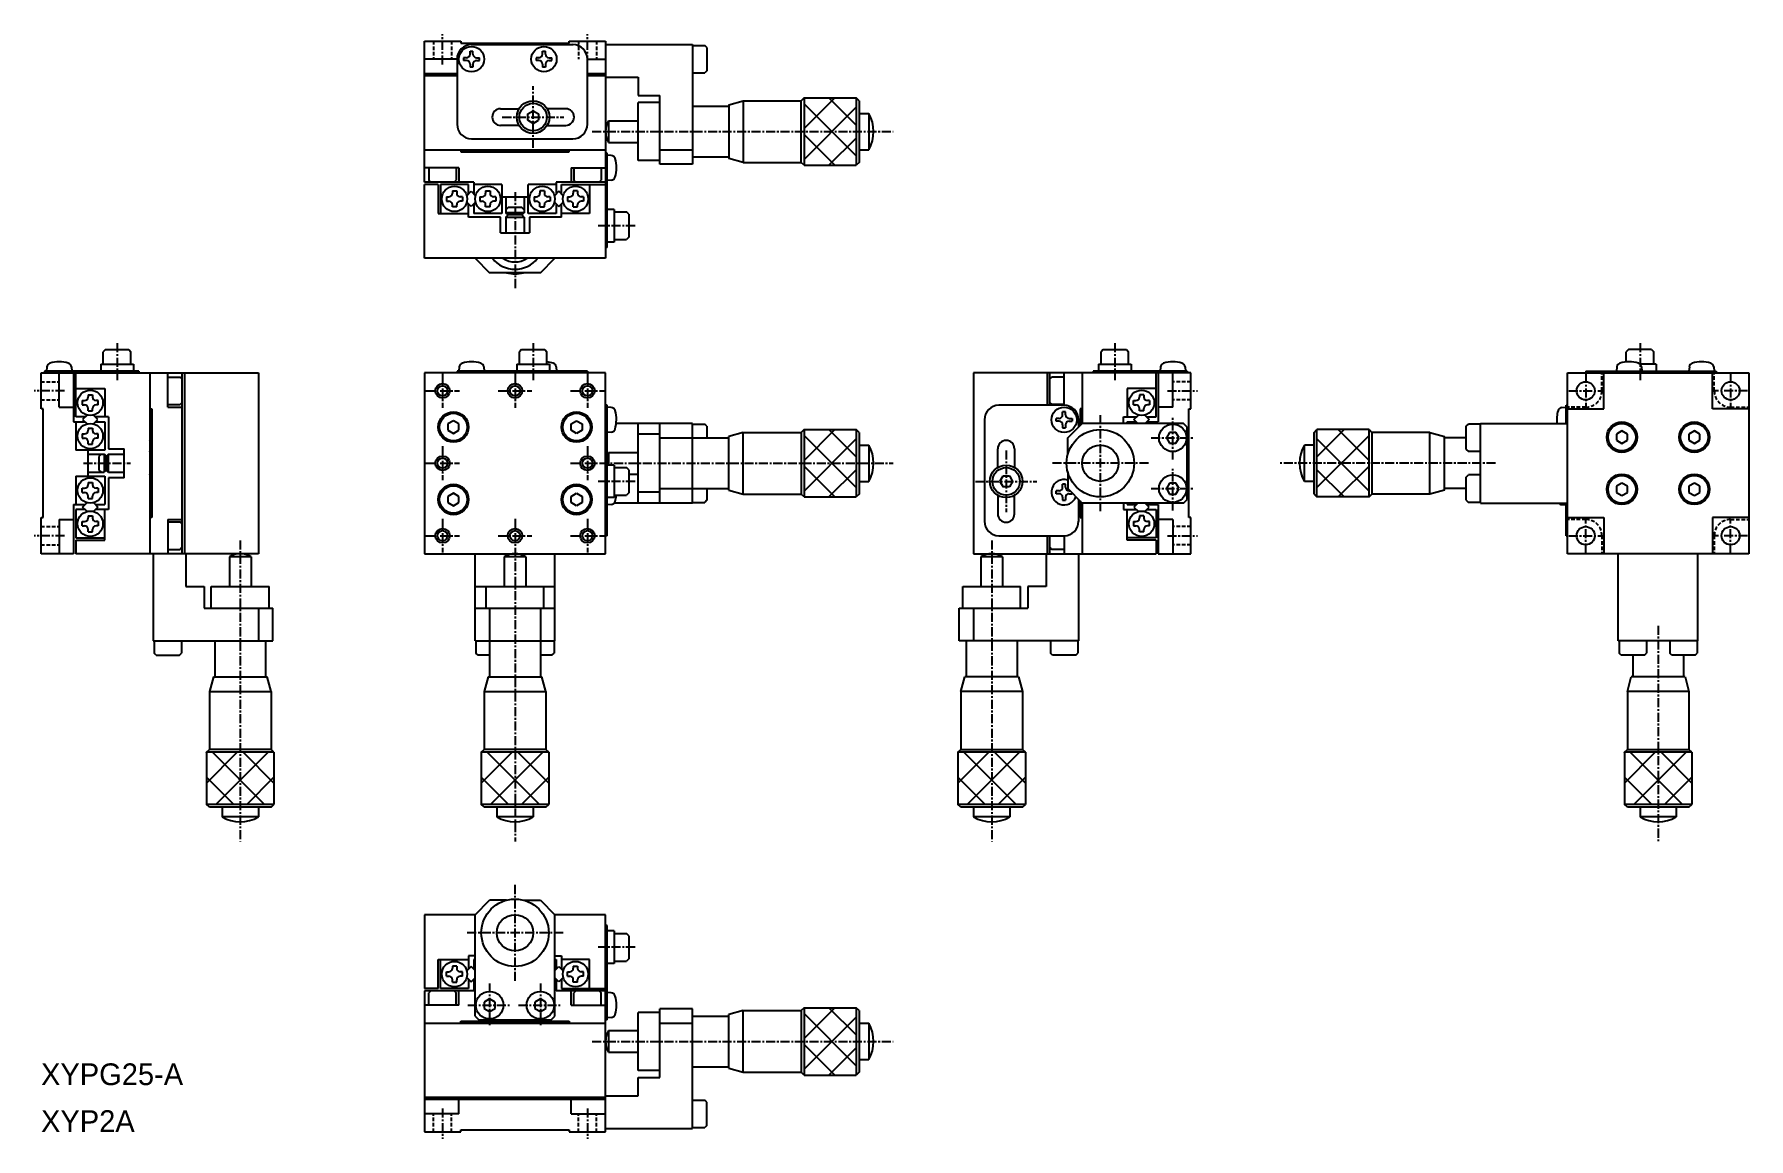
# Model space of a CAD drawing. Extents: x 172 to 409, y 113 to 266.
import ezdxf

# ---------------------------------------------------------------- set-up
doc = ezdxf.new("R2010")
doc.units = 0
doc.linetypes.add('CENTER', pattern=[2, 1.25, -0.25, 0.25, -0.25])
doc.linetypes.add('DASHED', pattern=[0.75, 0.5, -0.25])
doc.layers.get('0').update_dxf_attribs({"linetype": 'CONTINUOUS'})
doc.layers.add('CENTER', color=1, linetype='CENTER')

msp = doc.modelspace()

# ---------------------------------------------------------------- texts
at = {"color": 7, "linetype": 'CONTINUOUS'}
for s, p in [('XYPG25-A', (172.92, 120.64)), ('XYP2A', (172.92, 114.17))]:
    msp.add_text(s, height=3, dxfattribs=at).set_placement(p)

# ---------------------------------------------------------------- linework, layer by layer
at = {"color": 7, "linetype": 'CONTINUOUS'}
for p, q in [((225.85, 245.28), (225.85, 264.78)), ((225.85, 264.78), (230.85, 264.78)), ((230.85, 264.78), (230.85, 264.48)), ((230.85, 264.48), (245.85, 264.48)), ((232.15, 263.38), (232.55, 263.38)), ((232.15, 262.98), (232.15, 263.38)), ((232.35, 264.28), (246.37, 264.28)), ((232.55, 262.98), (232.55, 263.38)), ((242.15, 263.38), (242.55, 263.38)), ((242.15, 262.98), (242.15, 263.38)), ((242.55, 262.98), (242.55, 263.38)), ((245.85, 264.78), (250.85, 264.78)), ((245.85, 264.48), (245.85, 264.78)), ((250.85, 264.78), (250.85, 234.78)), ((250.85, 264.28), (262.85, 264.28)), ((262.85, 264.28), (262.85, 247.78)), ((262.85, 264.18), (264.55, 264.18)), ((264.85, 263.88), (264.55, 264.18)), ((264.85, 263.88), (264.85, 260.68)), ((230.35, 262.28), (225.85, 262.28)), ((230.35, 262.28), (230.35, 253.28)), ((231.65, 262.48), (231.25, 262.48)), ((231.25, 262.48), (231.25, 262.08)), ((231.65, 262.08), (231.25, 262.08)), ((232.15, 261.58), (232.15, 261.18)), ((232.55, 261.18), (232.15, 261.18)), ((232.55, 261.58), (232.55, 261.18)), ((233.05, 262.48), (233.45, 262.48)), ((233.05, 262.08), (233.45, 262.08)), ((233.45, 262.08), (233.45, 262.48)), ((241.65, 262.48), (241.25, 262.48)), ((241.25, 262.48), (241.25, 262.08)), ((241.65, 262.08), (241.25, 262.08)), ((242.15, 261.58), (242.15, 261.18)), ((242.55, 261.18), (242.15, 261.18)), ((242.55, 261.58), (242.55, 261.18)), ((243.05, 262.48), (243.45, 262.48)), ((243.05, 262.08), (243.45, 262.08)), ((243.45, 262.08), (243.45, 262.48)), ((248.35, 253.28), (248.35, 262.28)), ((248.35, 262.28), (250.85, 262.28)), ((262.85, 260.38), (264.55, 260.38)), ((264.85, 260.68), (264.55, 260.38)), ((225.85, 260.28), (230.35, 260.28)), ((230.35, 259.98), (225.85, 259.98)), ((248.35, 260.28), (250.85, 260.28)), ((250.85, 259.98), (248.35, 259.98)), ((250.85, 259.78), (255.35, 259.78)), ((255.35, 259.78), (255.35, 257.28)), ((255.35, 257.28), (258.35, 257.28)), ((258.35, 256.28), (255.35, 256.28)), ((255.35, 248.28), (255.35, 256.28)), ((258.35, 247.78), (258.35, 257.28)), ((262.85, 255.78), (267.85, 255.78)), ((267.85, 255.99), (269.85, 256.53)), ((267.85, 255.99), (267.85, 248.56)), ((269.85, 256.53), (269.85, 248.03)), ((269.85, 256.53), (277.85, 256.53)), ((278.25, 256.93), (277.85, 256.53)), ((277.85, 248.03), (277.85, 256.53)), ((278.25, 256.93), (285.45, 256.93)), ((285.85, 256.53), (285.45, 256.93)), ((285.85, 256.53), (285.85, 248.03)), ((236.35, 255.43), (238.92, 255.43)), ((240.1, 254.71), (240.85, 255.15)), ((240.1, 253.85), (240.1, 254.71)), ((240.85, 253.41), (240.1, 253.85)), ((240.85, 255.15), (241.6, 254.71)), ((240.85, 253.41), (241.6, 253.85)), ((241.6, 254.71), (241.6, 253.85)), ((245.35, 255.43), (242.78, 255.43)), ((251.25, 253.78), (255.35, 253.78)), ((285.85, 254.78), (287.18, 254.78)), ((232.35, 251.28), (246.35, 251.28)), ((238.92, 253.13), (236.35, 253.13)), ((242.78, 253.13), (245.35, 253.13)), ((225.85, 249.78), (250.85, 249.78)), ((230.85, 249.78), (230.85, 249.48)), ((230.85, 249.48), (245.85, 249.48)), ((245.85, 249.48), (245.85, 249.78)), ((251.05, 249.28), (250.85, 249.28)), ((251.05, 236.28), (251.05, 249.28)), ((251.64, 248.98), (251.05, 249.03)), ((251.25, 250.78), (255.35, 250.78)), ((258.35, 249.78), (262.85, 249.78)), ((262.85, 248.78), (267.85, 248.78)), ((269.85, 248.03), (267.85, 248.56)), ((285.85, 249.78), (287.18, 249.78)), ((230.6, 247.28), (225.85, 247.28)), ((226.45, 247.28), (226.45, 245.58)), ((230.25, 247.28), (230.25, 245.58)), ((230.6, 247.28), (230.6, 245.28)), ((246.1, 247.28), (246.1, 245.28)), ((246.1, 247.28), (250.85, 247.28)), ((246.45, 247.28), (246.45, 245.58)), ((250.25, 247.28), (250.25, 245.58)), ((258.35, 248.28), (255.35, 248.28)), ((262.85, 247.78), (258.35, 247.78)), ((269.85, 248.03), (277.85, 248.03)), ((278.25, 247.63), (277.85, 248.03)), ((278.25, 247.63), (285.45, 247.63)), ((285.85, 248.03), (285.45, 247.63)), ((232.65, 245.28), (225.85, 245.28)), ((227.75, 244.98), (225.85, 244.98)), ((225.85, 234.78), (225.85, 244.98)), ((226.75, 245.28), (226.45, 245.58)), ((227.75, 244.98), (227.75, 240.98)), ((231.95, 244.98), (228.05, 244.98)), ((228.05, 244.98), (228.05, 240.98)), ((229.7, 244.08), (230.3, 244.08)), ((229.7, 244.08), (229.7, 243.78)), ((229.95, 245.28), (230.25, 245.58)), ((230.3, 244.08), (230.3, 243.78)), ((231.69, 243.43), (232.3, 244.04)), ((231.95, 243.69), (231.95, 244.98)), ((232.3, 244.04), (232.91, 243.43)), ((232.65, 245.28), (232.65, 243.69)), ((236.55, 244.98), (232.65, 244.98)), ((234.3, 244.08), (234.9, 244.08)), ((234.3, 244.08), (234.3, 243.78)), ((234.9, 244.08), (234.9, 243.78)), ((236.55, 244.98), (236.55, 240.98)), ((244.05, 244.98), (240.15, 244.98)), ((240.15, 240.98), (240.15, 244.98)), ((242.4, 244.08), (241.8, 244.08)), ((241.8, 244.08), (241.8, 243.78)), ((242.4, 244.08), (242.4, 243.78)), ((244.4, 244.04), (243.79, 243.43)), ((250.85, 245.28), (244.05, 245.28)), ((244.05, 245.28), (244.05, 243.69)), ((245.01, 243.43), (244.4, 244.04)), ((244.75, 244.98), (250.85, 244.98)), ((244.75, 243.69), (244.75, 244.98)), ((247, 244.08), (246.4, 244.08)), ((246.4, 244.08), (246.4, 243.78)), ((246.75, 245.28), (246.45, 245.58)), ((247, 244.08), (247, 243.78)), ((248.65, 244.98), (248.65, 240.98)), ((249.95, 245.28), (250.25, 245.58)), ((251.64, 245.58), (251.05, 245.53)), ((228.9, 243.28), (228.9, 242.68)), ((228.9, 243.28), (229.2, 243.28)), ((228.9, 242.68), (229.2, 242.68)), ((229.7, 241.88), (229.7, 242.18)), ((230.3, 241.88), (229.7, 241.88)), ((230.3, 241.88), (230.3, 242.18)), ((231.1, 243.28), (230.8, 243.28)), ((231.1, 242.68), (230.8, 242.68)), ((231.1, 243.28), (231.1, 242.68)), ((232.3, 241.92), (231.69, 242.53)), ((231.95, 240.48), (231.95, 242.27)), ((232.91, 242.53), (232.3, 241.92)), ((232.65, 242.27), (232.65, 240.98)), ((233.5, 243.28), (233.5, 242.68)), ((233.5, 243.28), (233.8, 243.28)), ((233.5, 242.68), (233.8, 242.68)), ((234.3, 241.88), (234.3, 242.18)), ((234.9, 241.88), (234.3, 241.88)), ((234.9, 241.88), (234.9, 242.18)), ((235.7, 243.28), (235.4, 243.28)), ((235.7, 242.68), (235.4, 242.68)), ((235.7, 243.28), (235.7, 242.68)), ((236.55, 243.28), (240.15, 243.28)), ((237.1, 243.28), (237.1, 241.08)), ((237.4, 241.78), (237.1, 241.48)), ((239.3, 241.78), (237.4, 241.78)), ((239.6, 241.48), (239.3, 241.78)), ((239.6, 243.28), (239.6, 241.08)), ((241, 243.28), (241, 242.68)), ((241, 243.28), (241.3, 243.28)), ((241, 242.68), (241.3, 242.68)), ((241.8, 241.88), (241.8, 242.18)), ((241.8, 241.88), (242.4, 241.88)), ((242.4, 241.88), (242.4, 242.18)), ((243.2, 243.28), (242.9, 243.28)), ((243.2, 242.68), (242.9, 242.68)), ((243.2, 243.28), (243.2, 242.68)), ((243.79, 242.53), (244.4, 241.92)), ((244.05, 242.27), (244.05, 240.98)), ((244.4, 241.92), (245.01, 242.53)), ((244.75, 240.48), (244.75, 242.27)), ((245.6, 243.28), (245.6, 242.68)), ((245.6, 243.28), (245.9, 243.28)), ((245.6, 242.68), (245.9, 242.68)), ((246.4, 241.88), (246.4, 242.18)), ((246.4, 241.88), (247, 241.88)), ((247, 241.88), (247, 242.18)), ((247.8, 243.28), (247.5, 243.28)), ((247.8, 242.68), (247.5, 242.68)), ((247.8, 243.28), (247.8, 242.68)), ((252.05, 241.53), (251.05, 241.53)), ((252.05, 241.53), (252.05, 237.03)), ((227.75, 240.98), (231.95, 240.98)), ((236.35, 240.48), (231.95, 240.48)), ((236.55, 240.98), (232.65, 240.98)), ((236.35, 238.28), (236.35, 240.48)), ((237.4, 240.78), (237.1, 241.08)), ((239.6, 241.08), (237.1, 241.08)), ((237.1, 240.48), (237.4, 240.78)), ((237.1, 240.48), (237.1, 238.28)), ((237.1, 240.48), (239.6, 240.48)), ((239.3, 240.78), (237.4, 240.78)), ((239.3, 240.78), (239.6, 241.08)), ((239.6, 240.48), (239.3, 240.78)), ((239.6, 240.48), (239.6, 238.28)), ((244.05, 240.98), (240.15, 240.98)), ((240.35, 240.48), (240.35, 238.28)), ((244.75, 240.48), (240.35, 240.48)), ((248.65, 240.98), (244.75, 240.98)), ((252.05, 241.18), (253.75, 241.18)), ((254.05, 240.88), (253.75, 241.18)), ((254.05, 240.88), (254.05, 237.68)), ((236.35, 238.28), (240.35, 238.28)), ((252.05, 237.03), (251.05, 237.03)), ((252.05, 237.38), (253.75, 237.38)), ((254.05, 237.68), (253.75, 237.38)), ((250.85, 234.78), (225.85, 234.78)), ((232.85, 234.78), (234.85, 232.78)), ((241.85, 232.78), (243.85, 234.78)), ((251.05, 236.28), (250.85, 236.28)), ((241.85, 232.78), (234.85, 232.78)), ((181.17, 220.19), (185.67, 220.19)), ((181.17, 220.19), (181.17, 219.19)), ((181.82, 222.19), (181.52, 221.89)), ((181.52, 220.19), (181.52, 221.89)), ((181.82, 222.19), (185.02, 222.19)), ((185.02, 222.19), (185.32, 221.89)), ((185.32, 220.19), (185.32, 221.89)), ((185.67, 220.19), (185.67, 219.19)), ((238.6, 220.19), (243.1, 220.19)), ((238.6, 220.19), (238.6, 219.19)), ((239.25, 222.19), (238.95, 221.89)), ((238.95, 220.19), (238.95, 221.89)), ((239.25, 222.19), (242.45, 222.19)), ((242.45, 222.19), (242.75, 221.89)), ((242.75, 220.19), (242.75, 221.89)), ((243.1, 220.19), (243.1, 219.19)), ((318.9, 220.19), (323.4, 220.19)), ((318.9, 220.19), (318.9, 219.19)), ((319.55, 222.19), (319.25, 221.89)), ((319.25, 220.19), (319.25, 221.89)), ((319.55, 222.19), (322.75, 222.19)), ((322.75, 222.19), (323.05, 221.89)), ((323.05, 220.19), (323.05, 221.89)), ((323.4, 220.19), (323.4, 219.19)), ((392.05, 222.19), (391.75, 221.89)), ((391.75, 220.47), (391.75, 221.89)), ((395.25, 222.19), (392.05, 222.19)), ((395.9, 220.19), (393.64, 220.19)), ((395.25, 222.19), (395.55, 221.89)), ((395.55, 220.19), (395.55, 221.89)), ((395.9, 220.19), (395.9, 219.19)), ((172.92, 218.99), (202.92, 218.99)), ((172.92, 213.99), (172.92, 218.99)), ((186.42, 219.19), (173.42, 219.19)), ((173.42, 219.19), (173.42, 218.99)), ((173.72, 219.78), (173.67, 219.19)), ((175.42, 214.24), (175.42, 218.99)), ((177.12, 219.78), (177.17, 219.19)), ((177.42, 218.99), (177.42, 212.19)), ((177.72, 212.89), (177.72, 218.99)), ((186.42, 219.19), (186.42, 218.99)), ((187.92, 218.99), (187.92, 193.99)), ((190.42, 214.24), (190.42, 218.99)), ((190.42, 218.39), (192.12, 218.39)), ((192.42, 218.09), (192.12, 218.39)), ((192.42, 193.99), (192.42, 218.99)), ((192.72, 218.99), (192.72, 193.99)), ((202.92, 218.99), (202.92, 193.99)), ((250.85, 218.99), (225.85, 218.99)), ((225.85, 218.99), (225.85, 193.99)), ((248.35, 219.19), (230.35, 219.19)), ((230.35, 219.19), (230.35, 218.99)), ((230.65, 219.78), (230.6, 219.19)), ((234.05, 219.8), (234.1, 219.19)), ((244.05, 219.8), (244.1, 219.19)), ((248.35, 219.19), (248.35, 218.99)), ((250.85, 193.99), (250.85, 218.99)), ((301.65, 218.99), (301.65, 193.99)), ((331.65, 218.99), (301.65, 218.99)), ((311.85, 214.49), (311.85, 218.99)), ((312.15, 218.99), (312.15, 214.49)), ((312.15, 218.09), (312.45, 218.39)), ((314.15, 218.39), (312.45, 218.39)), ((314.15, 214.49), (314.15, 218.99)), ((316.65, 218.99), (316.65, 211.99)), ((331.15, 219.19), (318.15, 219.19)), ((318.15, 219.19), (318.15, 218.99)), ((326.85, 212.89), (326.85, 218.99)), ((327.15, 218.99), (327.15, 212.19)), ((327.45, 219.78), (327.4, 219.19)), ((329.15, 214.24), (329.15, 218.99)), ((330.85, 219.78), (330.9, 219.19)), ((331.15, 219.19), (331.15, 218.99)), ((331.65, 213.99), (331.65, 218.99)), ((383.65, 218.99), (408.65, 218.99)), ((383.65, 193.99), (383.65, 218.99)), ((386.15, 219.19), (386.15, 218.99)), ((386.15, 219.19), (404.15, 219.19)), ((388.65, 213.99), (388.65, 218.99)), ((390.46, 219.8), (390.4, 219.19)), ((393.85, 219.78), (393.9, 219.19)), ((400.46, 219.8), (400.4, 219.19)), ((403.65, 213.99), (403.65, 218.99)), ((403.85, 219.78), (403.9, 219.19)), ((404.15, 219.19), (404.15, 218.99)), ((408.65, 218.99), (408.65, 193.99)), ((177.72, 216.79), (181.72, 216.79)), ((179.42, 215.94), (180.02, 215.94)), ((179.42, 215.94), (179.42, 215.64)), ((180.02, 215.94), (180.02, 215.64)), ((181.72, 216.79), (181.72, 212.89)), ((326.85, 216.79), (322.85, 216.79)), ((322.85, 216.79), (322.85, 212.89)), ((325.15, 215.94), (324.55, 215.94)), ((324.55, 215.94), (324.55, 215.64)), ((325.15, 215.94), (325.15, 215.64)), ((173.22, 213.99), (172.92, 213.99)), ((173.22, 198.99), (173.22, 213.99)), ((175.42, 214.24), (177.42, 214.24)), ((178.62, 215.14), (178.62, 214.54)), ((178.62, 215.14), (178.92, 215.14)), ((178.62, 214.54), (178.92, 214.54)), ((179.27, 213.15), (178.66, 212.54)), ((179.42, 213.74), (179.42, 214.04)), ((179.42, 213.74), (180.02, 213.74)), ((180.02, 213.74), (180.02, 214.04)), ((180.78, 212.54), (180.17, 213.15)), ((180.82, 215.14), (180.52, 215.14)), ((180.82, 214.54), (180.52, 214.54)), ((180.82, 214.54), (180.82, 215.14)), ((187.92, 213.99), (188.22, 213.99)), ((188.22, 213.99), (188.22, 198.99)), ((190.42, 214.59), (192.12, 214.59)), ((190.42, 214.24), (192.42, 214.24)), ((192.42, 214.89), (192.12, 214.59)), ((251.05, 214.49), (250.85, 214.49)), ((251.05, 196.49), (251.05, 214.49)), ((251.64, 214.19), (251.05, 214.24)), ((314.15, 214.49), (305.15, 214.49)), ((312.15, 214.89), (312.45, 214.59)), ((314.15, 214.59), (312.45, 214.59)), ((313.95, 213.19), (313.95, 213.59)), ((314.35, 213.59), (313.95, 213.59)), ((314.35, 213.19), (314.35, 213.59)), ((316.35, 213.99), (316.35, 211.69)), ((316.65, 213.99), (316.35, 213.99)), ((323.75, 215.14), (324.05, 215.14)), ((323.75, 214.54), (323.75, 215.14)), ((323.75, 214.54), (324.05, 214.54)), ((323.79, 212.54), (324.4, 213.15)), ((324.55, 213.74), (324.55, 214.04)), ((325.15, 213.74), (324.55, 213.74)), ((325.15, 213.74), (325.15, 214.04)), ((325.3, 213.15), (325.91, 212.54)), ((325.95, 215.14), (325.65, 215.14)), ((325.95, 214.54), (325.65, 214.54)), ((325.95, 215.14), (325.95, 214.54)), ((329.15, 214.24), (327.15, 214.24)), ((331.35, 213.99), (331.65, 213.99)), ((331.35, 198.99), (331.35, 213.99)), ((382.86, 214.19), (383.45, 214.24)), ((383.45, 214.49), (383.65, 214.49)), ((383.45, 211.99), (383.45, 214.49)), ((383.65, 213.99), (388.65, 213.99)), ((408.65, 213.99), (403.65, 213.99)), ((177.42, 212.19), (179.01, 212.19)), ((179.01, 212.89), (177.72, 212.89)), ((177.72, 212.19), (177.72, 208.29)), ((178.66, 212.54), (179.27, 211.93)), ((179.42, 211.34), (180.02, 211.34)), ((179.42, 211.34), (179.42, 211.04)), ((180.02, 211.34), (180.02, 211.04)), ((180.17, 211.93), (180.78, 212.54)), ((182.22, 212.89), (180.43, 212.89)), ((180.43, 212.19), (181.72, 212.19)), ((181.72, 212.19), (181.72, 208.29)), ((182.22, 212.89), (182.22, 208.49)), ((187.92, 211.99), (188.22, 211.69)), ((229.85, 212.36), (229.1, 211.92)), ((229.1, 211.92), (229.1, 211.06)), ((229.1, 211.06), (229.85, 210.62)), ((230.6, 211.92), (229.85, 212.36)), ((229.85, 210.62), (230.6, 211.06)), ((230.6, 211.06), (230.6, 211.92)), ((246.1, 211.92), (246.85, 212.36)), ((246.1, 211.06), (246.1, 211.92)), ((246.85, 210.62), (246.1, 211.06)), ((246.85, 212.36), (247.6, 211.92)), ((247.6, 211.06), (246.85, 210.62)), ((247.6, 211.92), (247.6, 211.06)), ((251.66, 210.79), (251.05, 210.74)), ((262.85, 211.99), (252.32, 211.99)), ((255.35, 200.99), (255.35, 211.99)), ((258.35, 200.99), (258.35, 211.99)), ((262.85, 200.99), (262.85, 211.99)), ((262.85, 211.89), (264.55, 211.89)), ((264.85, 211.59), (264.55, 211.89)), ((264.85, 211.59), (264.85, 209.99)), ((269.85, 210.74), (267.85, 210.2)), ((269.85, 202.24), (269.85, 210.74)), ((269.85, 210.74), (277.85, 210.74)), ((278.25, 211.14), (277.85, 210.74)), ((277.85, 210.74), (277.85, 202.24)), ((278.25, 211.14), (285.45, 211.14)), ((285.85, 210.74), (285.45, 211.14)), ((285.85, 210.74), (285.85, 202.24)), ((303.15, 212.49), (303.15, 198.49)), ((313.45, 212.69), (313.05, 212.69)), ((313.05, 212.29), (313.05, 212.69)), ((313.45, 212.29), (313.05, 212.29)), ((313.95, 211.79), (313.95, 211.39)), ((313.95, 211.39), (314.35, 211.39)), ((314.35, 211.79), (314.35, 211.39)), ((314.65, 209.99), (316.65, 211.99)), ((314.85, 212.69), (315.25, 212.69)), ((314.85, 212.29), (315.25, 212.29)), ((315.25, 212.69), (315.25, 212.29)), ((316.15, 212.49), (316.15, 211.49)), ((330.65, 211.99), (316.65, 211.99)), ((322.35, 211.99), (322.35, 212.89)), ((322.35, 212.89), (324.14, 212.89)), ((322.85, 211.99), (322.85, 212.19)), ((322.85, 212.19), (324.14, 212.19)), ((324.34, 211.99), (323.79, 212.54)), ((325.91, 212.54), (325.36, 211.99)), ((325.56, 212.89), (326.85, 212.89)), ((325.56, 212.19), (327.15, 212.19)), ((326.85, 212.19), (326.85, 211.99)), ((328.72, 210.74), (328.29, 209.99)), ((329.59, 210.74), (328.72, 210.74)), ((330.02, 209.99), (329.59, 210.74)), ((331.15, 211.49), (330.65, 211.99)), ((331.15, 201.49), (331.15, 211.49)), ((348.65, 210.74), (349.05, 211.14)), ((348.65, 202.24), (348.65, 210.74)), ((356.25, 211.14), (349.05, 211.14)), ((356.25, 211.14), (356.65, 210.74)), ((364.65, 210.74), (356.65, 210.74)), ((356.65, 210.74), (356.65, 202.24)), ((364.65, 202.24), (364.65, 210.74)), ((364.65, 210.74), (366.65, 210.2)), ((369.65, 211.59), (369.95, 211.89)), ((369.65, 208.39), (369.65, 211.59)), ((371.65, 211.89), (369.95, 211.89)), ((371.65, 211.99), (383.65, 211.99)), ((371.65, 200.99), (371.65, 211.99)), ((391.15, 210.96), (390.4, 210.52)), ((391.9, 210.52), (391.15, 210.96)), ((401.15, 210.96), (400.4, 210.52)), ((401.9, 210.52), (401.15, 210.96)), ((181.72, 208.29), (177.72, 208.29)), ((178.62, 210.54), (178.62, 209.94)), ((178.62, 210.54), (178.92, 210.54)), ((178.62, 209.94), (178.92, 209.94)), ((179.42, 209.14), (179.42, 209.44)), ((179.42, 209.14), (180.02, 209.14)), ((179.42, 204.69), (179.42, 208.29)), ((180.02, 209.14), (180.02, 209.44)), ((180.82, 210.54), (180.52, 210.54)), ((180.82, 209.94), (180.52, 209.94)), ((180.82, 209.94), (180.82, 210.54)), ((182.22, 208.49), (184.42, 208.49)), ((184.42, 204.49), (184.42, 208.49)), ((258.35, 210.49), (255.35, 210.49)), ((258.35, 209.99), (267.85, 209.99)), ((267.85, 202.78), (267.85, 210.2)), ((285.85, 208.99), (287.18, 208.99)), ((305, 205.92), (305, 208.49)), ((307.3, 208.49), (307.3, 205.92)), ((314.65, 207.66), (314.65, 209.99)), ((328.29, 209.99), (328.72, 209.24)), ((328.72, 209.24), (329.59, 209.24)), ((329.59, 209.24), (330.02, 209.99)), ((348.65, 208.99), (347.32, 208.99)), ((366.65, 202.78), (366.65, 210.2)), ((369.65, 209.99), (366.65, 209.99)), ((369.65, 208.39), (369.95, 208.09)), ((390.4, 210.52), (390.4, 209.66)), ((390.4, 209.66), (391.15, 209.22)), ((391.15, 209.22), (391.9, 209.66)), ((391.9, 209.66), (391.9, 210.52)), ((400.4, 210.52), (400.4, 209.66)), ((400.4, 209.66), (401.15, 209.22)), ((401.15, 209.22), (401.9, 209.66)), ((401.9, 209.66), (401.9, 210.52)), ((179.42, 207.74), (181.62, 207.74)), ((181.22, 207.74), (180.92, 207.44)), ((180.92, 207.44), (180.92, 205.54)), ((181.92, 207.44), (181.62, 207.74)), ((181.62, 207.74), (181.62, 205.24)), ((182.22, 207.74), (181.92, 207.44)), ((181.92, 207.44), (181.92, 205.54)), ((182.22, 207.74), (184.42, 207.74)), ((182.22, 205.24), (182.22, 207.74)), ((252.05, 206.24), (251.05, 206.24)), ((251.25, 207.99), (255.35, 207.99)), ((252.05, 206.24), (252.05, 201.74)), ((371.65, 208.09), (369.95, 208.09)), ((177.72, 204.69), (181.72, 204.69)), ((177.72, 204.69), (177.72, 200.79)), ((179.42, 205.24), (181.62, 205.24)), ((179.42, 203.84), (180.02, 203.84)), ((179.42, 203.84), (179.42, 203.54)), ((180.02, 203.84), (180.02, 203.54)), ((180.92, 205.54), (181.22, 205.24)), ((181.92, 205.54), (181.62, 205.24)), ((181.72, 204.69), (181.72, 200.79)), ((182.22, 205.24), (181.92, 205.54)), ((182.22, 205.24), (184.42, 205.24)), ((184.42, 204.49), (182.22, 204.49)), ((182.22, 204.49), (182.22, 200.09)), ((252.05, 205.89), (253.75, 205.89)), ((254.05, 205.59), (253.75, 205.89)), ((254.05, 205.59), (254.05, 202.39)), ((254.05, 204.99), (255.35, 204.99)), ((285.85, 203.99), (287.18, 203.99)), ((305.29, 203.99), (305.72, 204.74)), ((305.29, 203.99), (305.72, 203.24)), ((305.72, 204.74), (306.59, 204.74)), ((306.59, 204.74), (307.02, 203.99)), ((307.02, 203.99), (306.59, 203.24)), ((313.95, 203.19), (313.95, 203.59)), ((314.35, 203.59), (313.95, 203.59)), ((314.35, 203.19), (314.35, 203.59)), ((314.65, 205.32), (314.65, 202.99)), ((328.72, 203.74), (328.29, 202.99)), ((329.59, 203.74), (328.72, 203.74)), ((330.02, 202.99), (329.59, 203.74)), ((348.65, 203.99), (347.32, 203.99)), ((369.65, 204.59), (369.95, 204.89)), ((369.65, 201.39), (369.65, 204.59)), ((371.65, 204.89), (369.95, 204.89)), ((391.15, 203.76), (390.4, 203.32)), ((391.9, 203.32), (391.15, 203.76)), ((401.15, 203.76), (400.4, 203.32)), ((401.9, 203.32), (401.15, 203.76)), ((178.62, 202.44), (178.62, 203.04)), ((178.62, 203.04), (178.92, 203.04)), ((178.62, 202.44), (178.92, 202.44)), ((179.42, 201.64), (179.42, 201.94)), ((179.42, 201.64), (180.02, 201.64)), ((180.02, 201.64), (180.02, 201.94)), ((180.82, 203.04), (180.52, 203.04)), ((180.82, 202.44), (180.52, 202.44)), ((180.82, 203.04), (180.82, 202.44)), ((187.92, 200.99), (188.22, 201.29)), ((229.85, 202.36), (229.1, 201.92)), ((229.1, 201.92), (229.1, 201.06)), ((230.6, 201.92), (229.85, 202.36)), ((230.6, 201.06), (230.6, 201.92)), ((246.1, 201.92), (246.85, 202.36)), ((246.1, 201.06), (246.1, 201.92)), ((246.85, 202.36), (247.6, 201.92)), ((247.6, 201.92), (247.6, 201.06)), ((252.05, 201.74), (251.05, 201.74)), ((252.05, 202.09), (253.75, 202.09)), ((254.05, 202.39), (253.75, 202.09)), ((258.35, 202.49), (255.35, 202.49)), ((258.35, 202.99), (267.85, 202.99)), ((264.85, 201.39), (264.55, 201.09)), ((264.85, 202.99), (264.85, 201.39)), ((267.85, 202.78), (269.85, 202.24)), ((269.85, 202.24), (277.85, 202.24)), ((278.25, 201.84), (277.85, 202.24)), ((278.25, 201.84), (285.45, 201.84)), ((285.85, 202.24), (285.45, 201.84)), ((305, 202.06), (305, 199.49)), ((306.59, 203.24), (305.72, 203.24)), ((307.3, 199.49), (307.3, 202.06)), ((313.45, 202.69), (313.05, 202.69)), ((313.05, 202.29), (313.05, 202.69)), ((313.45, 202.29), (313.05, 202.29)), ((313.95, 201.79), (313.95, 201.39)), ((313.95, 201.39), (314.35, 201.39)), ((314.35, 201.79), (314.35, 201.39)), ((316.65, 200.99), (314.65, 202.99)), ((314.85, 202.69), (314.95, 202.69)), ((314.85, 202.29), (315.25, 202.29)), ((315.25, 202.39), (315.25, 202.29)), ((316.15, 201.49), (316.15, 198.47)), ((316.35, 201.29), (316.35, 198.99)), ((328.29, 202.99), (328.72, 202.24)), ((328.72, 202.24), (329.59, 202.24)), ((329.59, 202.24), (330.02, 202.99)), ((330.65, 200.99), (331.15, 201.49)), ((348.65, 202.24), (349.05, 201.84)), ((356.25, 201.84), (349.05, 201.84)), ((356.25, 201.84), (356.65, 202.24)), ((364.65, 202.24), (356.65, 202.24)), ((366.65, 202.78), (364.65, 202.24)), ((369.65, 202.99), (366.65, 202.99)), ((369.65, 201.39), (369.95, 201.09)), ((390.4, 203.32), (390.4, 202.46)), ((390.4, 202.46), (391.15, 202.02)), ((391.15, 202.02), (391.9, 202.46)), ((391.9, 202.46), (391.9, 203.32)), ((400.4, 203.32), (400.4, 202.46)), ((400.4, 202.46), (401.15, 202.02)), ((401.15, 202.02), (401.9, 202.46)), ((401.9, 202.46), (401.9, 203.32)), ((172.92, 193.99), (172.92, 198.99)), ((172.92, 198.99), (173.22, 198.99)), ((177.42, 200.79), (177.42, 193.99)), ((177.42, 200.79), (179.01, 200.79)), ((177.72, 200.09), (177.72, 196.19)), ((179.01, 200.09), (177.72, 200.09)), ((178.66, 200.44), (179.27, 201.05)), ((179.27, 199.83), (178.66, 200.44)), ((179.42, 199.24), (180.02, 199.24)), ((179.42, 199.24), (179.42, 198.94)), ((180.02, 199.24), (180.02, 198.94)), ((180.17, 201.05), (180.78, 200.44)), ((180.78, 200.44), (180.17, 199.83)), ((180.43, 200.79), (181.72, 200.79)), ((182.22, 200.09), (180.43, 200.09)), ((181.72, 195.89), (181.72, 200.09)), ((188.22, 198.99), (187.92, 198.99)), ((229.1, 201.06), (229.85, 200.62)), ((229.85, 200.62), (230.6, 201.06)), ((246.85, 200.62), (246.1, 201.06)), ((247.6, 201.06), (246.85, 200.62)), ((251.66, 200.79), (251.05, 200.74)), ((262.85, 200.99), (252.04, 200.99)), ((262.85, 201.09), (264.55, 201.09)), ((316.35, 198.99), (316.65, 198.99)), ((316.65, 200.99), (316.65, 193.99)), ((330.65, 200.99), (316.65, 200.99)), ((322.35, 200.99), (322.35, 200.09)), ((322.35, 200.09), (324.14, 200.09)), ((322.85, 200.99), (322.85, 200.79)), ((322.85, 200.79), (324.14, 200.79)), ((322.85, 195.89), (322.85, 200.09)), ((324.34, 200.99), (323.79, 200.44)), ((323.79, 200.44), (324.4, 199.83)), ((324.55, 199.24), (324.55, 198.94)), ((325.15, 199.24), (324.55, 199.24)), ((325.15, 199.24), (325.15, 198.94)), ((325.3, 199.83), (325.91, 200.44)), ((325.91, 200.44), (325.36, 200.99)), ((325.56, 200.79), (327.15, 200.79)), ((325.56, 200.09), (326.85, 200.09)), ((326.85, 200.79), (326.85, 200.99)), ((326.85, 200.09), (326.85, 196.19)), ((327.15, 200.79), (327.15, 193.99)), ((331.65, 198.99), (331.35, 198.99)), ((331.65, 193.99), (331.65, 198.99)), ((371.65, 201.09), (369.95, 201.09)), ((371.65, 200.99), (383.65, 200.99)), ((382.85, 200.79), (383.45, 200.74)), ((383.45, 196.49), (383.45, 200.99)), ((383.65, 198.99), (388.65, 198.99)), ((388.65, 198.99), (388.65, 193.99)), ((408.65, 198.99), (403.65, 198.99)), ((403.65, 198.99), (403.65, 193.99)), ((175.42, 198.74), (175.42, 193.99)), ((175.42, 198.74), (177.42, 198.74)), ((178.62, 197.84), (178.62, 198.44)), ((178.62, 198.44), (178.92, 198.44)), ((178.62, 197.84), (178.92, 197.84)), ((179.42, 197.04), (179.42, 197.34)), ((179.42, 197.04), (180.02, 197.04)), ((180.02, 197.04), (180.02, 197.34)), ((180.82, 198.44), (180.52, 198.44)), ((180.82, 197.84), (180.52, 197.84)), ((180.82, 198.44), (180.82, 197.84)), ((190.42, 198.74), (192.42, 198.74)), ((190.42, 198.74), (190.42, 193.99)), ((190.42, 198.39), (192.12, 198.39)), ((192.42, 198.09), (192.12, 198.39)), ((251.05, 196.49), (250.85, 196.49)), ((305.15, 196.49), (314.15, 196.49)), ((311.85, 193.99), (311.85, 196.49)), ((312.15, 196.49), (312.15, 193.99)), ((314.15, 196.49), (314.15, 193.99)), ((323.75, 198.44), (323.75, 197.84)), ((323.75, 198.44), (324.05, 198.44)), ((323.75, 197.84), (324.05, 197.84)), ((324.55, 197.04), (324.55, 197.34)), ((325.15, 197.04), (324.55, 197.04)), ((325.15, 197.04), (325.15, 197.34)), ((325.95, 198.44), (325.65, 198.44)), ((325.95, 197.84), (325.65, 197.84)), ((325.95, 197.84), (325.95, 198.44)), ((329.15, 198.74), (327.15, 198.74)), ((329.15, 198.74), (329.15, 193.99)), ((383.45, 196.49), (383.65, 196.49)), ((177.72, 196.19), (181.72, 196.19)), ((177.72, 195.89), (177.72, 193.99)), ((177.72, 195.89), (181.72, 195.89)), ((190.42, 194.59), (192.12, 194.59)), ((192.42, 194.89), (192.12, 194.59)), ((312.16, 194.89), (312.46, 194.59)), ((314.16, 194.59), (312.46, 194.59)), ((326.85, 196.19), (322.85, 196.19)), ((326.85, 195.89), (322.85, 195.89)), ((326.85, 195.89), (326.85, 193.99)), ((177.42, 193.99), (172.92, 193.99)), ((202.92, 193.99), (177.72, 193.99)), ((188.42, 193.99), (188.42, 181.99)), ((192.92, 193.99), (192.92, 189.49)), ((198.92, 193.59), (198.92, 189.49)), ((201.92, 193.59), (201.92, 189.49)), ((225.85, 193.99), (250.85, 193.99)), ((232.85, 181.99), (232.85, 193.99)), ((236.85, 193.59), (236.85, 189.49)), ((239.85, 193.59), (239.85, 189.49)), ((243.85, 181.99), (243.85, 193.99)), ((301.65, 193.99), (326.85, 193.99)), ((302.65, 193.59), (302.65, 189.49)), ((305.65, 193.59), (305.65, 189.49)), ((311.65, 193.99), (311.65, 189.49)), ((316.15, 193.99), (316.15, 181.99)), ((327.15, 193.99), (331.65, 193.99)), ((408.65, 193.99), (383.65, 193.99)), ((390.65, 181.99), (390.65, 193.99)), ((401.65, 181.99), (401.65, 193.99)), ((192.92, 189.49), (195.42, 189.49)), ((195.42, 189.49), (195.42, 186.49)), ((196.42, 189.49), (204.42, 189.49)), ((196.42, 186.49), (196.42, 189.49)), ((204.42, 186.49), (204.42, 189.49)), ((232.85, 189.49), (243.85, 189.49)), ((234.35, 186.49), (234.35, 189.49)), ((242.35, 186.49), (242.35, 189.49)), ((300.15, 189.49), (308.15, 189.49)), ((300.15, 186.49), (300.15, 189.49)), ((308.15, 186.49), (308.15, 189.49)), ((311.65, 189.49), (309.15, 189.49)), ((309.15, 189.49), (309.15, 186.49)), ((195.42, 186.49), (204.92, 186.49)), ((202.92, 186.49), (202.92, 181.99)), ((204.92, 181.99), (204.92, 186.49)), ((232.85, 186.49), (243.85, 186.49)), ((234.85, 186.49), (234.85, 176.99)), ((241.85, 186.49), (241.85, 176.99)), ((299.65, 186.49), (309.15, 186.49)), ((299.65, 181.99), (299.65, 186.49)), ((301.65, 186.49), (301.65, 181.99)), ((188.42, 181.99), (204.92, 181.99)), ((188.52, 181.99), (188.52, 180.29)), ((188.82, 179.99), (188.52, 180.29)), ((188.82, 179.99), (192.02, 179.99)), ((192.02, 179.99), (192.32, 180.29)), ((192.32, 181.99), (192.32, 180.29)), ((196.92, 181.99), (196.92, 176.99)), ((203.92, 181.99), (203.92, 176.99)), ((232.85, 181.99), (243.85, 181.99)), ((232.95, 181.99), (232.95, 180.29)), ((233.25, 179.99), (232.95, 180.29)), ((234.85, 179.99), (233.25, 179.99)), ((243.45, 179.99), (241.85, 179.99)), ((243.45, 179.99), (243.75, 180.29)), ((243.75, 181.99), (243.75, 180.29)), ((316.15, 181.99), (299.65, 181.99)), ((300.65, 181.99), (300.65, 176.99)), ((307.65, 181.99), (307.65, 176.99)), ((312.25, 181.99), (312.25, 180.29)), ((312.55, 179.99), (312.25, 180.29)), ((315.75, 179.99), (312.55, 179.99)), ((315.75, 179.99), (316.05, 180.29)), ((316.05, 181.99), (316.05, 180.29)), ((401.65, 181.99), (390.65, 181.99)), ((390.75, 181.99), (390.75, 180.29)), ((391.05, 179.99), (390.75, 180.29)), ((394.25, 179.99), (391.05, 179.99)), ((392.65, 179.99), (392.65, 176.99)), ((394.25, 179.99), (394.55, 180.29)), ((394.55, 181.99), (394.55, 180.29)), ((397.75, 181.99), (397.75, 180.29)), ((398.05, 179.99), (397.75, 180.29)), ((401.25, 179.99), (398.05, 179.99)), ((399.65, 179.99), (399.65, 176.99)), ((401.25, 179.99), (401.55, 180.29)), ((401.55, 181.99), (401.55, 180.29)), ((196.71, 176.99), (196.17, 174.99)), ((196.71, 176.99), (204.14, 176.99)), ((204.67, 174.99), (204.14, 176.99)), ((234.64, 176.99), (234.1, 174.99)), ((234.64, 176.99), (242.06, 176.99)), ((242.6, 174.99), (242.06, 176.99)), ((299.9, 174.99), (300.44, 176.99)), ((307.86, 176.99), (300.44, 176.99)), ((307.86, 176.99), (308.4, 174.99)), ((391.9, 174.99), (392.44, 176.99)), ((399.87, 176.99), (392.44, 176.99)), ((399.87, 176.99), (400.4, 174.99)), ((196.17, 174.99), (204.67, 174.99)), ((196.17, 174.99), (196.17, 166.99)), ((204.67, 174.99), (204.67, 166.99)), ((234.1, 174.99), (242.6, 174.99)), ((234.1, 174.99), (234.1, 166.99)), ((242.6, 174.99), (242.6, 166.99)), ((308.4, 174.99), (299.9, 174.99)), ((299.9, 174.99), (299.9, 166.99)), ((308.4, 174.99), (308.4, 166.99)), ((400.4, 174.99), (391.9, 174.99)), ((391.9, 174.99), (391.9, 166.99)), ((400.4, 174.99), (400.4, 166.99)), ((195.77, 166.59), (196.17, 166.99)), ((195.77, 166.59), (195.77, 159.39)), ((204.67, 166.99), (196.17, 166.99)), ((205.07, 166.59), (204.67, 166.99)), ((205.07, 166.59), (205.07, 159.39)), ((233.7, 166.59), (234.1, 166.99)), ((233.7, 166.59), (233.7, 159.39)), ((242.6, 166.99), (234.1, 166.99)), ((243, 166.59), (242.6, 166.99)), ((243, 166.59), (243, 159.39)), ((299.5, 166.59), (299.9, 166.99)), ((299.5, 166.59), (299.5, 159.39)), ((299.9, 166.99), (308.4, 166.99)), ((308.8, 166.59), (308.4, 166.99)), ((308.8, 166.59), (308.8, 159.39)), ((391.5, 166.59), (391.9, 166.99)), ((391.5, 166.59), (391.5, 159.39)), ((391.9, 166.99), (400.4, 166.99)), ((400.8, 166.59), (400.4, 166.99)), ((400.8, 166.59), (400.8, 159.39)), ((196.17, 158.99), (195.77, 159.39)), ((204.67, 158.99), (196.17, 158.99)), ((197.92, 158.99), (197.92, 157.66)), ((202.92, 158.99), (202.92, 157.66)), ((204.67, 158.99), (205.07, 159.39)), ((234.1, 158.99), (233.7, 159.39)), ((242.6, 158.99), (234.1, 158.99)), ((235.85, 158.99), (235.85, 157.66)), ((240.85, 158.99), (240.85, 157.66)), ((242.6, 158.99), (243, 159.39)), ((299.9, 158.99), (299.5, 159.39)), ((308.4, 158.99), (299.9, 158.99)), ((301.65, 158.99), (301.65, 157.66)), ((306.65, 158.99), (306.65, 157.66)), ((308.4, 158.99), (308.8, 159.39)), ((391.9, 158.99), (391.5, 159.39)), ((400.4, 158.99), (391.9, 158.99)), ((393.65, 158.99), (393.65, 157.66)), ((398.65, 158.99), (398.65, 157.66)), ((400.4, 158.99), (400.8, 159.39)), ((232.85, 144.17), (234.85, 146.17)), ((237.18, 146.17), (234.85, 146.17)), ((239.52, 146.17), (241.85, 146.17)), ((241.85, 146.17), (243.85, 144.17)), ((225.85, 144.17), (225.85, 133.97)), ((232.85, 144.17), (225.85, 144.17)), ((232.85, 130.17), (232.85, 144.17)), ((250.85, 144.17), (243.85, 144.17)), ((243.85, 130.17), (243.85, 144.17)), ((250.85, 114.17), (250.85, 144.17)), ((251.05, 142.67), (250.85, 142.67)), ((251.05, 129.67), (251.05, 142.67)), ((252.05, 141.92), (251.05, 141.92)), ((252.05, 141.92), (252.05, 137.42)), ((252.05, 141.57), (253.75, 141.57)), ((254.05, 141.27), (253.75, 141.57)), ((254.05, 141.27), (254.05, 138.07)), ((227.75, 137.97), (231.95, 137.97)), ((227.75, 133.97), (227.75, 137.97)), ((228.05, 133.97), (228.05, 137.97)), ((232.85, 138.47), (231.95, 138.47)), ((231.95, 138.47), (231.95, 136.68)), ((232.85, 137.97), (232.65, 137.97)), ((232.65, 137.97), (232.65, 136.68)), ((243.85, 138.47), (244.75, 138.47)), ((243.85, 137.97), (244.05, 137.97)), ((244.05, 137.97), (244.05, 136.68)), ((244.75, 138.47), (244.75, 136.68)), ((248.65, 137.97), (244.75, 137.97)), ((248.65, 133.97), (248.65, 137.97)), ((252.05, 137.42), (251.05, 137.42)), ((252.05, 137.77), (253.75, 137.77)), ((254.05, 138.07), (253.75, 137.77)), ((228.9, 135.67), (228.9, 136.27)), ((228.9, 136.27), (229.2, 136.27)), ((228.9, 135.67), (229.2, 135.67)), ((229.7, 137.07), (229.7, 136.77)), ((230.3, 137.07), (229.7, 137.07)), ((229.7, 134.87), (229.7, 135.17)), ((230.3, 137.07), (230.3, 136.77)), ((230.3, 134.87), (230.3, 135.17)), ((231.1, 136.27), (230.8, 136.27)), ((231.1, 135.67), (230.8, 135.67)), ((231.1, 135.67), (231.1, 136.27)), ((232.3, 137.03), (231.69, 136.42)), ((231.69, 135.52), (232.3, 134.91)), ((231.95, 135.26), (231.95, 133.97)), ((232.85, 136.48), (232.3, 137.03)), ((232.3, 134.91), (232.85, 135.46)), ((232.65, 135.26), (232.65, 133.67)), ((243.85, 136.48), (244.4, 137.03)), ((244.4, 134.91), (243.85, 135.46)), ((244.05, 135.26), (244.05, 133.67)), ((244.4, 137.03), (245.01, 136.42)), ((245.01, 135.52), (244.4, 134.91)), ((244.75, 135.26), (244.75, 133.97)), ((245.6, 136.27), (245.9, 136.27)), ((245.6, 135.67), (245.6, 136.27)), ((245.6, 135.67), (245.9, 135.67)), ((246.4, 137.07), (247, 137.07)), ((246.4, 137.07), (246.4, 136.77)), ((246.4, 134.87), (246.4, 135.17)), ((247, 137.07), (247, 136.77)), ((247, 134.87), (247, 135.17)), ((247.8, 136.27), (247.5, 136.27)), ((247.8, 135.67), (247.5, 135.67)), ((247.8, 135.67), (247.8, 136.27)), ((227.75, 133.97), (225.85, 133.97)), ((232.65, 133.67), (225.85, 133.67)), ((225.85, 133.67), (225.85, 114.17)), ((226.75, 133.67), (226.45, 133.37)), ((226.45, 131.67), (226.45, 133.37)), ((231.95, 133.97), (228.05, 133.97)), ((229.7, 134.87), (230.3, 134.87)), ((229.95, 133.67), (230.25, 133.37)), ((230.25, 131.67), (230.25, 133.37)), ((230.6, 131.67), (230.6, 133.67)), ((232.65, 133.97), (232.85, 133.97)), ((234.85, 132.54), (234.1, 132.1)), ((235.6, 132.1), (234.85, 132.54)), ((241.85, 132.54), (241.1, 132.1)), ((242.6, 132.1), (241.85, 132.54)), ((244.05, 133.97), (243.85, 133.97)), ((250.85, 133.67), (244.05, 133.67)), ((244.75, 133.97), (250.85, 133.97)), ((246.1, 131.67), (246.1, 133.67)), ((247, 134.87), (246.4, 134.87)), ((246.75, 133.67), (246.45, 133.37)), ((246.45, 131.67), (246.45, 133.37)), ((249.95, 133.67), (250.25, 133.37)), ((250.25, 131.67), (250.25, 133.37)), ((251.64, 133.37), (251.05, 133.42)), ((230.6, 131.67), (225.85, 131.67)), ((232.85, 130.17), (233.35, 129.67)), ((234.1, 132.1), (234.1, 131.24)), ((234.1, 131.24), (234.85, 130.8)), ((234.85, 130.8), (235.6, 131.24)), ((235.6, 131.24), (235.6, 132.1)), ((241.1, 132.1), (241.1, 131.24)), ((241.1, 131.24), (241.85, 130.8)), ((241.85, 130.8), (242.6, 131.24)), ((242.6, 131.24), (242.6, 132.1)), ((243.35, 129.67), (243.85, 130.17)), ((246.1, 131.67), (250.85, 131.67)), ((255.35, 122.67), (255.35, 130.67)), ((258.35, 130.67), (255.35, 130.67)), ((262.85, 131.17), (258.35, 131.17)), ((258.35, 121.67), (258.35, 131.17)), ((262.85, 114.67), (262.85, 131.17)), ((262.85, 130.17), (267.85, 130.17)), ((269.85, 130.92), (267.85, 130.39)), ((267.85, 122.96), (267.85, 130.39)), ((269.85, 122.42), (269.85, 130.92)), ((269.85, 130.92), (277.85, 130.92)), ((278.25, 131.32), (277.85, 130.92)), ((277.85, 130.92), (277.85, 122.42)), ((278.25, 131.32), (285.45, 131.32)), ((285.85, 130.92), (285.45, 131.32)), ((285.85, 130.92), (285.85, 122.42)), ((225.85, 129.17), (250.85, 129.17)), ((230.85, 129.47), (245.85, 129.47)), ((230.85, 129.17), (230.85, 129.47)), ((233.35, 129.67), (243.35, 129.67)), ((245.85, 129.47), (245.85, 129.17)), ((251.05, 129.67), (250.85, 129.67)), ((251.64, 129.97), (251.05, 129.92)), ((251.25, 128.17), (255.35, 128.17)), ((258.35, 129.17), (262.85, 129.17)), ((285.85, 129.17), (287.18, 129.17)), ((251.25, 125.17), (255.35, 125.17)), ((262.85, 123.17), (267.85, 123.17)), ((285.85, 124.17), (287.18, 124.17)), ((258.35, 122.67), (255.35, 122.67)), ((255.35, 119.17), (255.35, 121.67)), ((255.35, 121.67), (258.35, 121.67)), ((267.85, 122.96), (269.85, 122.42)), ((269.85, 122.42), (277.85, 122.42)), ((278.25, 122.02), (277.85, 122.42)), ((278.25, 122.02), (285.45, 122.02)), ((285.85, 122.42), (285.45, 122.02)), ((225.85, 118.97), (250.85, 118.97)), ((250.85, 118.67), (225.85, 118.67)), ((230.6, 116.67), (230.6, 118.67)), ((246.1, 116.67), (246.1, 118.67)), ((250.85, 119.17), (255.35, 119.17)), ((262.85, 118.57), (264.55, 118.57)), ((264.85, 118.27), (264.55, 118.57)), ((230.6, 116.67), (225.85, 116.67)), ((246.1, 116.67), (250.85, 116.67)), ((264.85, 115.07), (264.85, 118.27)), ((225.85, 114.17), (230.85, 114.17)), ((230.85, 114.47), (245.85, 114.47)), ((230.85, 114.17), (230.85, 114.47)), ((245.85, 114.47), (245.85, 114.17)), ((245.85, 114.17), (250.85, 114.17)), ((250.85, 114.67), (262.85, 114.67)), ((262.85, 114.77), (264.55, 114.77)), ((264.85, 115.07), (264.55, 114.77))]:
    msp.add_line(p, q, dxfattribs=at)
at = {"color": 3, "linetype": 'DASHED'}
for p, q in [((227.1, 264.78), (227.1, 262.28)), ((229.6, 264.78), (229.6, 262.28)), ((247.1, 264.78), (247.1, 262.28)), ((249.6, 264.78), (249.6, 262.28)), ((172.92, 217.74), (175.42, 217.74)), ((331.65, 217.74), (329.15, 217.74)), ((388.4, 216.49), (388.4, 218.99)), ((403.9, 216.49), (403.9, 218.99)), ((172.92, 215.24), (175.42, 215.24)), ((331.65, 215.24), (329.15, 215.24)), ((386.15, 214.24), (383.65, 214.24)), ((406.15, 214.24), (408.65, 214.24)), ((172.92, 197.74), (175.42, 197.74)), ((331.65, 197.74), (329.15, 197.74)), ((386.15, 198.74), (383.65, 198.74)), ((388.4, 196.49), (388.4, 193.99)), ((403.9, 196.49), (403.9, 193.99)), ((406.15, 198.74), (408.65, 198.74)), ((172.92, 195.24), (175.42, 195.24)), ((331.65, 195.24), (329.15, 195.24)), ((227.1, 114.17), (227.1, 116.67)), ((229.6, 114.17), (229.6, 116.67)), ((247.1, 114.17), (247.1, 116.67)), ((249.6, 114.17), (249.6, 116.67))]:
    msp.add_line(p, q, dxfattribs=at)
at = {"color": 3, "linetype": 'CONTINUOUS'}
for p, q in [((278.25, 256.93), (278.25, 247.63)), ((278.25, 256.92), (278.26, 256.93)), ((278.25, 252.68), (282.5, 256.93)), ((285.45, 248.92), (278.25, 256.12)), ((278.25, 248.43), (285.45, 255.63)), ((285.45, 253.16), (281.69, 256.93)), ((285.45, 256.93), (285.45, 247.63)), ((251.25, 253.78), (251.25, 250.78)), ((287.18, 254.78), (287.18, 249.78)), ((282.5, 247.63), (278.25, 251.88)), ((281.69, 247.63), (285.45, 251.39)), ((278.26, 247.63), (278.25, 247.63)), ((278.25, 211.14), (278.25, 201.84)), ((278.25, 211.13), (278.26, 211.14)), ((278.25, 206.89), (282.5, 211.14)), ((285.45, 207.37), (281.69, 211.14)), ((285.45, 211.14), (285.45, 201.84)), ((352.82, 211.14), (349.05, 207.37)), ((349.05, 201.84), (349.05, 211.14)), ((352, 211.14), (356.25, 206.89)), ((356.25, 211.14), (356.25, 211.13)), ((356.25, 201.84), (356.25, 211.14)), ((285.45, 203.13), (278.25, 210.33)), ((278.25, 202.65), (285.45, 209.85)), ((287.18, 208.99), (287.18, 203.99)), ((347.32, 203.99), (347.32, 208.99)), ((356.25, 210.33), (349.05, 203.13)), ((349.05, 209.85), (356.25, 202.65)), ((251.25, 207.99), (251.25, 206.24)), ((282.5, 201.84), (278.25, 206.09)), ((356.25, 206.09), (352, 201.84)), ((281.69, 201.84), (285.45, 205.6)), ((349.05, 205.6), (352.82, 201.84)), ((278.26, 201.84), (278.25, 201.85)), ((356.25, 201.85), (356.25, 201.84)), ((201.92, 193.59), (198.92, 193.59)), ((239.85, 193.59), (236.85, 193.59)), ((305.65, 193.59), (302.65, 193.59)), ((205.07, 166.59), (195.77, 166.59)), ((195.77, 162.34), (200.02, 166.59)), ((195.77, 166.58), (195.78, 166.59)), ((196.58, 166.59), (203.78, 159.39)), ((197.07, 159.39), (204.27, 166.59)), ((200.82, 166.59), (205.07, 162.34)), ((205.07, 166.59), (205.07, 166.58)), ((243, 166.59), (233.7, 166.59)), ((233.7, 162.34), (237.95, 166.59)), ((233.7, 166.58), (233.71, 166.59)), ((234.51, 166.59), (241.71, 159.39)), ((234.99, 159.39), (242.19, 166.59)), ((238.75, 166.59), (243, 162.34)), ((242.99, 166.59), (243, 166.58)), ((308.8, 166.59), (299.5, 166.59)), ((299.5, 162.34), (303.75, 166.59)), ((299.5, 166.58), (299.51, 166.59)), ((300.31, 166.59), (307.51, 159.39)), ((300.79, 159.39), (307.99, 166.59)), ((304.55, 166.59), (308.8, 162.34)), ((308.79, 166.59), (308.8, 166.58)), ((400.8, 166.59), (391.5, 166.59)), ((391.5, 162.34), (395.75, 166.59)), ((391.5, 166.58), (391.51, 166.59)), ((392.31, 166.59), (399.51, 159.39)), ((392.8, 159.39), (400, 166.59)), ((396.55, 166.59), (400.8, 162.34)), ((400.8, 166.59), (400.8, 166.58)), ((195.77, 163.15), (199.54, 159.39)), ((201.31, 159.39), (205.07, 163.15)), ((233.7, 163.15), (237.46, 159.39)), ((239.24, 159.39), (243, 163.15)), ((299.5, 163.15), (303.26, 159.39)), ((305.03, 159.39), (308.8, 163.15)), ((391.5, 163.15), (395.27, 159.39)), ((397.04, 159.39), (400.8, 163.15)), ((205.07, 159.39), (195.77, 159.39)), ((243, 159.39), (233.7, 159.39)), ((308.8, 159.39), (299.5, 159.39)), ((400.8, 159.39), (391.5, 159.39)), ((202.92, 157.66), (197.92, 157.66)), ((240.85, 157.66), (235.85, 157.66)), ((306.65, 157.66), (301.65, 157.66)), ((398.65, 157.66), (393.65, 157.66)), ((278.25, 131.32), (278.25, 122.02)), ((278.25, 131.32), (278.26, 131.32)), ((278.25, 127.07), (282.5, 131.32)), ((285.45, 123.32), (278.25, 130.52)), ((285.45, 127.56), (281.69, 131.32)), ((285.45, 131.32), (285.45, 122.02)), ((251.25, 128.17), (251.25, 125.17)), ((278.25, 122.83), (285.45, 130.03)), ((287.18, 129.17), (287.18, 124.17)), ((282.5, 122.02), (278.25, 126.27)), ((281.69, 122.02), (285.45, 125.79)), ((278.26, 122.02), (278.25, 122.03))]:
    msp.add_line(p, q, dxfattribs=at)
at = {"color": 7, "linetype": 'CONTINUOUS'}
for centre, radius in [((232.35, 262.28), 1.75), ((242.35, 262.28), 1.75), ((240.85, 254.28), 2.25), ((240.85, 254.28), 1.9), ((230, 242.98), 1.75), ((234.6, 242.98), 1.75), ((242.1, 242.98), 1.75), ((246.7, 242.98), 1.75), ((386.15, 216.49), 1.25), ((406.15, 216.49), 1.25), ((179.72, 214.84), 1.75), ((324.85, 214.84), 1.75), ((229.85, 211.49), 2.1), ((229.85, 211.49), 1.9), ((246.85, 211.49), 2.1), ((246.85, 211.49), 1.9), ((314.15, 212.49), 1.75), ((179.72, 210.24), 1.75), ((319.15, 206.49), 4.65), ((329.15, 209.99), 1.9), ((391.15, 210.09), 2.1), ((391.15, 210.09), 1.9), ((401.15, 210.09), 2.1), ((401.15, 210.09), 1.9), ((319.15, 206.49), 2.5), ((306.15, 203.99), 2.25), ((179.72, 202.74), 1.75), ((229.85, 201.49), 2.1), ((246.85, 201.49), 2.1), ((306.15, 203.99), 1.9), ((329.15, 202.99), 1.9), ((391.15, 202.89), 2.1), ((391.15, 202.89), 1.9), ((401.15, 202.89), 2.1), ((401.15, 202.89), 1.9), ((229.85, 201.49), 1.9), ((246.85, 201.49), 1.9), ((179.72, 198.14), 1.75), ((324.85, 198.14), 1.75), ((386.15, 196.49), 1.25), ((406.15, 196.49), 1.25), ((238.35, 141.67), 4.65), ((238.35, 141.67), 2.5), ((230, 135.97), 1.75), ((246.7, 135.97), 1.75), ((234.85, 131.67), 1.9), ((241.85, 131.67), 1.9)]:
    msp.add_circle(centre, radius, dxfattribs=at)
at = {"color": 3, "linetype": 'CONTINUOUS'}
for centre, radius in [((228.35, 216.49), 1), ((228.35, 216.49), 0.7), ((238.35, 216.49), 1), ((238.35, 216.49), 0.7), ((248.35, 216.49), 1), ((248.35, 216.49), 0.7), ((228.35, 206.49), 1), ((228.35, 206.49), 0.7), ((248.35, 206.49), 1), ((248.35, 206.49), 0.7), ((228.35, 196.49), 1), ((228.35, 196.49), 0.7), ((238.35, 196.49), 1), ((238.35, 196.49), 0.7), ((248.35, 196.49), 1), ((248.35, 196.49), 0.7)]:
    msp.add_circle(centre, radius, dxfattribs=at)
at = {"color": 7, "linetype": 'CONTINUOUS'}
for centre, radius, start, end in [((232.35, 262.28), 2, 89.9995, 180), ((231.65, 262.98), 0.5, 270, 0), ((233.05, 262.98), 0.5, 180, 270), ((241.65, 262.98), 0.5, 270, 0), ((243.05, 262.98), 0.5, 180, 270), ((246.35, 262.28), 2, 0, 90), ((231.65, 261.58), 0.5, 0, 90), ((233.05, 261.58), 0.5, 90, 180), ((241.65, 261.58), 0.5, 0, 90), ((243.05, 261.58), 0.5, 90, 180), ((232.35, 253.28), 2, 180, 270), ((236.35, 254.28), 1.15, 90, 270), ((245.35, 254.28), 1.15, 270, 90), ((246.35, 253.28), 2, 270, 0), ((253.85, 252.28), 3, 149.999, 210.001), ((282.85, 252.28), 5, 329.999, 30.001), ((251.59, 248.38), 0.6, 16.352, 85.03), ((247.85, 247.28), 4.5, 343.607, 16.393), ((229.2, 243.78), 0.5, 270, 0), ((230.8, 243.78), 0.5, 180, 270), ((233.8, 243.78), 0.5, 270, 0), ((235.4, 243.78), 0.5, 180, 270), ((241.3, 243.78), 0.5, 270, 0), ((242.9, 243.78), 0.5, 180, 270), ((245.9, 243.78), 0.5, 270, 0), ((247.5, 243.78), 0.5, 180, 270), ((251.59, 246.18), 0.6, 274.97, 343.648), ((229.2, 242.18), 0.5, 0, 90), ((230.8, 242.18), 0.5, 90, 180), ((233.8, 242.18), 0.5, 0, 90), ((235.4, 242.18), 0.5, 90, 180), ((241.3, 242.18), 0.5, 0, 90), ((242.9, 242.18), 0.5, 90, 180), ((245.9, 242.18), 0.5, 0, 90), ((247.5, 242.18), 0.5, 90, 180), ((238.35, 237.28), 4, 218.6823, 321.3177), ((238.35, 237.28), 3, 236.4428, 303.5572), ((238.35, 237.28), 4.65, 255.4076, 284.5924), ((174.32, 219.73), 0.6, 106.352, 175.03), ((175.42, 215.99), 4.5, 73.607, 106.393), ((176.52, 219.73), 0.6, 4.97, 73.648), ((231.25, 219.73), 0.6, 106.3877, 175), ((232.35, 215.99), 4.5, 73.4127, 106.3877), ((233.47, 219.75), 0.58, 5, 73.4127), ((242.35, 215.99), 4.5, 73.4127, 84.9131), ((243.47, 219.75), 0.58, 5, 73.4127), ((328.05, 219.73), 0.6, 106.352, 175.03), ((329.15, 215.99), 4.5, 73.607, 106.393), ((330.25, 219.73), 0.6, 4.97, 73.648), ((391.03, 219.75), 0.58, 106.5873, 175), ((392.15, 215.99), 4.5, 73.6123, 106.5873), ((393.25, 219.73), 0.6, 5, 73.6123), ((401.03, 219.75), 0.58, 106.5873, 175), ((402.15, 215.99), 4.5, 73.6123, 106.5873), ((403.25, 219.73), 0.6, 5, 73.6123), ((178.92, 215.64), 0.5, 270, 0), ((180.52, 215.64), 0.5, 180, 270), ((324.05, 215.64), 0.5, 270, 0), ((325.65, 215.64), 0.5, 180, 270), ((178.92, 214.04), 0.5, 0, 90), ((180.52, 214.04), 0.5, 90, 180), ((251.59, 213.59), 0.6, 16.3877, 85), ((247.85, 212.49), 4.5, 343.4127, 16.3877), ((305.15, 212.49), 2, 90, 180), ((313.45, 213.19), 0.5, 270, 0), ((314.15, 212.49), 2, 359.9995, 90), ((314.85, 213.19), 0.5, 180, 270), ((324.05, 214.04), 0.5, 0, 90), ((325.65, 214.04), 0.5, 90, 180), ((386.65, 212.49), 4.5, 163.6123, 186.3794), ((382.91, 213.59), 0.6, 95, 163.6123), ((178.92, 211.04), 0.5, 270, 0), ((180.52, 211.04), 0.5, 180, 270), ((251.61, 211.37), 0.58, 275, 343.4127), ((313.45, 211.79), 0.5, 0, 90), ((314.85, 211.79), 0.5, 90, 180), ((178.92, 209.44), 0.5, 0, 90), ((180.52, 209.44), 0.5, 90, 180), ((185.42, 206.49), 4, 45.5729, 51.3177), ((282.85, 206.49), 5, 329.999, 30.001), ((306.15, 208.49), 1.15, 0, 180), ((351.65, 206.49), 5, 149.999, 210.001), ((185.42, 206.49), 3, 21.0393, 33.5572), ((253.85, 206.49), 3, 149.999, 158.9604), ((178.92, 203.54), 0.5, 270, 0), ((180.52, 203.54), 0.5, 180, 270), ((185.42, 206.49), 3, 326.4428, 338.9607), ((185.42, 206.49), 4, 308.6823, 314.4271), ((314.15, 202.49), 1.75, 73.3984, 338.8322), ((178.92, 201.94), 0.5, 0, 90), ((180.52, 201.94), 0.5, 90, 180), ((251.61, 201.37), 0.58, 275, 343.4127), ((247.85, 202.49), 4.5, 343.4127, 354.9131), ((313.45, 203.19), 0.5, 270, 0), ((313.45, 201.79), 0.5, 0, 90), ((314.85, 203.19), 0.5, 180, 270), ((314.85, 201.79), 0.5, 90, 180), ((178.92, 198.94), 0.5, 270, 0), ((180.52, 198.94), 0.5, 180, 270), ((306.15, 199.49), 1.15, 180, 0), ((324.05, 198.94), 0.5, 270, 0), ((325.65, 198.94), 0.5, 180, 270), ((382.9, 201.37), 0.58, 221.0552, 265), ((178.92, 197.34), 0.5, 0, 90), ((180.52, 197.34), 0.5, 90, 180), ((305.15, 198.49), 2, 180, 270), ((314.15, 198.49), 2, 270, 0), ((324.05, 197.34), 0.5, 0, 90), ((325.65, 197.34), 0.5, 90, 180), ((200.42, 190.99), 3, 59.999, 120.001), ((238.35, 190.99), 3, 59.999, 120.001), ((304.15, 190.99), 3, 59.999, 120.001), ((200.42, 161.99), 5, 239.999, 300.001), ((238.35, 161.99), 5, 239.999, 300.001), ((304.15, 161.99), 5, 239.999, 300.001), ((396.15, 161.99), 5, 239.999, 300.001), ((229.2, 136.77), 0.5, 270, 0), ((229.2, 135.17), 0.5, 0, 90), ((230.8, 136.77), 0.5, 180, 270), ((230.8, 135.17), 0.5, 90, 180), ((245.9, 136.77), 0.5, 270, 0), ((245.9, 135.17), 0.5, 0, 90), ((247.5, 136.77), 0.5, 180, 270), ((247.5, 135.17), 0.5, 90, 180), ((251.59, 132.77), 0.6, 16.352, 85.03), ((247.85, 131.67), 4.5, 343.607, 16.393), ((251.59, 130.57), 0.6, 274.97, 343.648), ((253.85, 126.67), 3, 149.999, 210.001), ((282.85, 126.67), 5, 329.999, 30.001)]:
    msp.add_arc(centre, radius, start, end, dxfattribs=at)
at = {"color": 3, "linetype": 'DASHED'}
for centre, start, end in [((386.15, 216.49), 270, 0), ((406.15, 216.49), 180, 270), ((386.15, 196.49), 0, 90), ((406.15, 196.49), 90, 180)]:
    msp.add_arc(centre, 2.25, start, end, dxfattribs=at)
at = {"layer": 'CENTER', "color": 1, "linetype": 'CENTER'}
for p, q in [((228.35, 261.54), (228.35, 265.71)), ((248.35, 261.54), (248.35, 265.71)), ((240.85, 250.03), (240.85, 258.53)), ((236.6, 254.28), (245.1, 254.28)), ((249, 252.28), (290.55, 252.28)), ((238.35, 243.93), (238.35, 230.63)), ((254.92, 239.28), (249.82, 239.28)), ((183.42, 223.06), (183.42, 217.96)), ((240.85, 223.06), (240.85, 217.96)), ((321.15, 223.06), (321.15, 217.96)), ((393.65, 223.06), (393.65, 217.96)), ((228.35, 218.83), (228.35, 214.15)), ((238.35, 218.83), (238.35, 214.15)), ((248.35, 218.83), (248.35, 214.15)), ((386.15, 218.83), (386.15, 214.15)), ((406.15, 218.83), (406.15, 214.15)), ((176.16, 216.49), (171.99, 216.49)), ((226.01, 216.49), (230.69, 216.49)), ((236.01, 216.49), (240.69, 216.49)), ((246.01, 216.49), (250.69, 216.49)), ((328.41, 216.49), (332.58, 216.49)), ((383.81, 216.49), (388.5, 216.49)), ((408.5, 216.49), (403.81, 216.49)), ((319.15, 213.14), (319.15, 199.84)), ((329.15, 206.99), (329.15, 212.99)), ((228.35, 208.83), (228.35, 204.15)), ((248.35, 208.83), (248.35, 204.15)), ((326.15, 209.99), (332.15, 209.99)), ((178.77, 206.49), (185.26, 206.49)), ((226.01, 206.49), (230.69, 206.49)), ((246.01, 206.49), (290.55, 206.49)), ((306.15, 208.24), (306.15, 199.74)), ((325.8, 206.49), (312.5, 206.49)), ((329.15, 199.99), (329.15, 205.95)), ((373.72, 206.49), (343.95, 206.49)), ((254.92, 203.99), (249.82, 203.99)), ((301.9, 203.99), (310.4, 203.99)), ((326.15, 202.99), (332.15, 202.99)), ((228.35, 198.83), (228.35, 194.15)), ((238.35, 198.83), (238.35, 154.29)), ((248.35, 198.83), (248.35, 194.15)), ((386.15, 194.15), (386.15, 198.83)), ((406.15, 194.15), (406.15, 198.83)), ((176.16, 196.49), (171.99, 196.49)), ((226.01, 196.49), (230.69, 196.49)), ((236.01, 196.49), (240.69, 196.49)), ((246.01, 196.49), (250.69, 196.49)), ((328.41, 196.49), (332.58, 196.49)), ((383.81, 196.49), (388.5, 196.49)), ((408.5, 196.49), (403.81, 196.49)), ((200.42, 195.84), (200.42, 154.29)), ((304.15, 195.84), (304.15, 154.29)), ((396.15, 184.05), (396.15, 154.29)), ((238.35, 135.02), (238.35, 148.32)), ((245, 141.67), (231.7, 141.67)), ((254.92, 139.67), (249.82, 139.67)), ((234.85, 134.67), (234.85, 128.67)), ((241.85, 134.67), (241.85, 128.67)), ((231.85, 131.67), (237.82, 131.67)), ((238.85, 131.67), (244.85, 131.67)), ((249, 126.67), (290.55, 126.67)), ((228.35, 117.41), (228.35, 113.24)), ((248.35, 117.41), (248.35, 113.24))]:
    msp.add_line(p, q, dxfattribs=at)

msp.set_redraw_order([(e.dxf.handle, doc.entitydb.next_handle()) for e in msp.query("TEXT MTEXT ATTDEF DIMENSION ARC_DIMENSION")])  # texts and dimensions are drawn at this point

doc.saveas('drawing.dxf')
